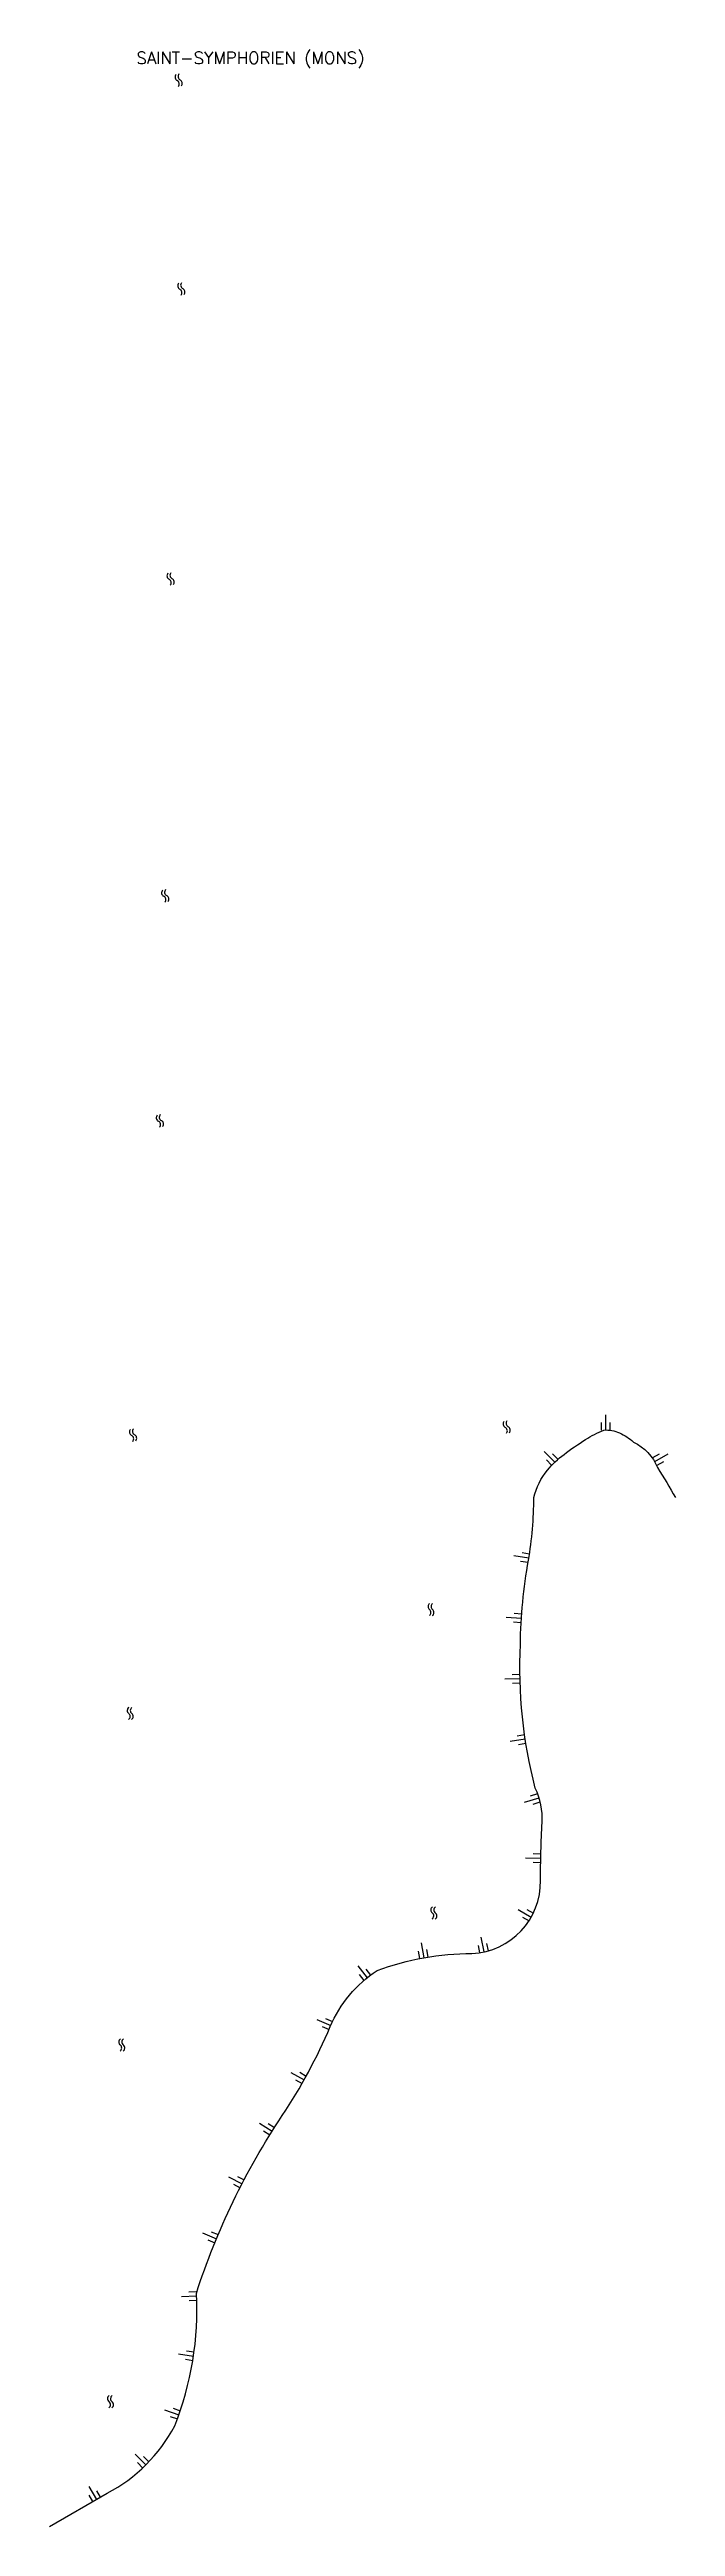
# Model space of a CAD drawing. Header units: millimetres. Extents: x 125000 to 126000, y 125000 to 126000.
# Drawn here: x 125000 to 125103.3, y 125580.2 to 125989 of the extents above; entities that cross this region are included whole.
import ezdxf
from ezdxf.enums import TextEntityAlignment as Align

# ---------------------------------------------------------------- set-up
doc = ezdxf.new("R2010")
doc.units = ezdxf.units.MM
doc.layers.get('0').update_dxf_attribs({"linetype": 'CONTINUOUS'})
for name, color, linetype in [('W0211', 2, 'CONTINUOUS'), ('W0515', 5, 'CONTINUOUS'), ('W0980', 7, 'CONTINUOUS')]:
    doc.layers.add(name, color=color, linetype=linetype)
doc.styles.get("Standard").update_dxf_attribs({"font": 'romans.shx', "width": 0.85})

msp = doc.modelspace()

# ---------------------------------------------------------------- texts
at = {"layer": 'W0980'}
msp.add_text('SAINT-SYMPHORIEN (MONS)', height=2, dxfattribs=at).set_placement((125033.17, 125987.46), align=Align.MIDDLE)

# ---------------------------------------------------------------- blocks, each defined once
blk = doc.blocks.new('TP12')
at = {"layer": 'W0515', "color": 0}
for centre, start, end in [((-0.5, 0.625), 216.8699, 323.1301), ((0.5, -0.125), 36.8699, 143.1301), ((0.5, -0.625), 36.8699, 143.1301), ((-0.5, 0.125), 216.8699, 323.1301)]:
    blk.add_arc(centre, 0.625, start, end, dxfattribs=at)
blk = doc.blocks.new('TP15B')
at = {"color": 0}
for p, q in [((-1.44, 2.5), (-1.44, 0)), ((0, 5), (0, 0)), ((1.44, 2.5), (1.44, 0))]:
    blk.add_line(p, q, dxfattribs=at)
blk = doc.blocks.new('TP15C')
at = {"layer": 'W0211', "xscale": 0.5, "yscale": 0.5, "rotation": 359.9693661828871}
blk.add_blockref('TP15B', (0, 0), dxfattribs=at)

# ---------------------------------------------------------------- linework, layer by layer
at = {"layer": 'W0515'}
for points in [[(125079.95, 125750, -0.11756), (125082.21, 125754.54, -0.057902), (125084.94, 125757.13, -0.019256), (125088.49, 125759.59, -0.042679), (125091.49, 125761.16, -0.118398), (125094.09, 125760.68, -0.078214), (125096.41, 125759.18, -0.184775), (125100.37, 125754.95, -0.013051), (125103.34, 125750)], [(125000, 125580.21), (125009.53, 125585.7, 0.153234), (125020.66, 125596.82, 0.109298), (125024.24, 125618.68, -0.068816), (125038.42, 125648.01, 0.046675), (125046.35, 125662.71, -0.149177), (125054.08, 125671.94, -0.091059), (125069.74, 125674.77, 0.404843), (125081.06, 125686.83, -0.01401), (125081.32, 125696.4, 0.126951), (125080.19, 125702.06, -0.07496), (125077.73, 125725.8, -0.041539), (125079.07, 125739.67, 0.0424), (125079.95, 125750, -0.536629)]]:
    msp.add_lwpolyline(points, format="xyb", dxfattribs=at)

# ---------------------------------------------------------------- block references
for name, p, rotation in [('TP12', (125021.32, 125983.92), 281.3229423123746), ('TP12', (125021.76, 125949.48), 281.3229423123746), ('TP12', (125019.99, 125901.61), 281.3229423123746), ('TP12', (125019.1, 125849.31), 281.3229423123746), ('TP12', (125018.22, 125812.18), 281.3229423123746), ('TP12', (125013.79, 125760.32), 281.3229423123746), ('TP12', (125075.47, 125761.65), 281.3229423123746), ('TP15C', (125091.78, 125761.16), 0.2188614794712091), ('TP15C', (125083.41, 125755.83), 43.92864919394319), ('TP15C', (125099.9, 125755.92), 299.8063090140076), ('TP15C', (125079.13, 125740.04), 80.6235925018428), ('TP12', (125062.98, 125731.53), 269.1037686715767), ('TP15C', (125077.9, 125730.13), 86.30899634454391), ('TP15C', (125077.67, 125720.13), 91.38277550598036), ('TP12', (125013.32, 125714.38), 269.1037686715767), ('TP15C', (125078.53, 125710.18), 98.53958845804151), ('TP15C', (125080.81, 125700.47), 107.2920628010186), ('TP15C', (125081.1, 125690.52), 88.8245988961414), ('TP15C', (125079.52, 125680.79), 60.51734345878941), ('TP12', (125063.44, 125681.46), 269.1037686715767), ('TP15C', (125061.77, 125674.06), 10.24530827057273), ('TP15C', (125071.71, 125675.03), 12.32309010262739), ('TP15C', (125052.45, 125670.76), 38.65728387962896), ('TP15C', (125046.43, 125662.9), 66.42195363852916), ('TP12', (125011.93, 125659.67), 269.1037686715767), ('TP15C', (125042.04, 125653.92), 60.76032718955167), ('TP15C', (125036.76, 125645.44), 57.80237792855294), ('TP15C', (125031.79, 125636.76), 62.62079440981508), ('TP15C', (125027.57, 125627.7), 67.43921089107721), ('TP15C', (125024.26, 125618.29), 92.73401937945941), ('TP15C', (125023.77, 125608.32), 81.55947823619545), ('TP12', (125010.07, 125600.8), 269.1037686715767), ('TP15C', (125021.35, 125598.64), 70.38493709293137), ('TP15C', (125015.9, 125590.36), 44.8211904068412), ('TP15C', (125007.73, 125584.66), 29.95885761244906)]:
    msp.add_blockref(name, p, dxfattribs=dict(at, rotation=rotation))

msp.set_redraw_order([(e.dxf.handle, doc.entitydb.next_handle()) for e in msp.query("TEXT MTEXT ATTDEF DIMENSION ARC_DIMENSION")])  # texts and dimensions are drawn at this point

doc.saveas('drawing.dxf')
